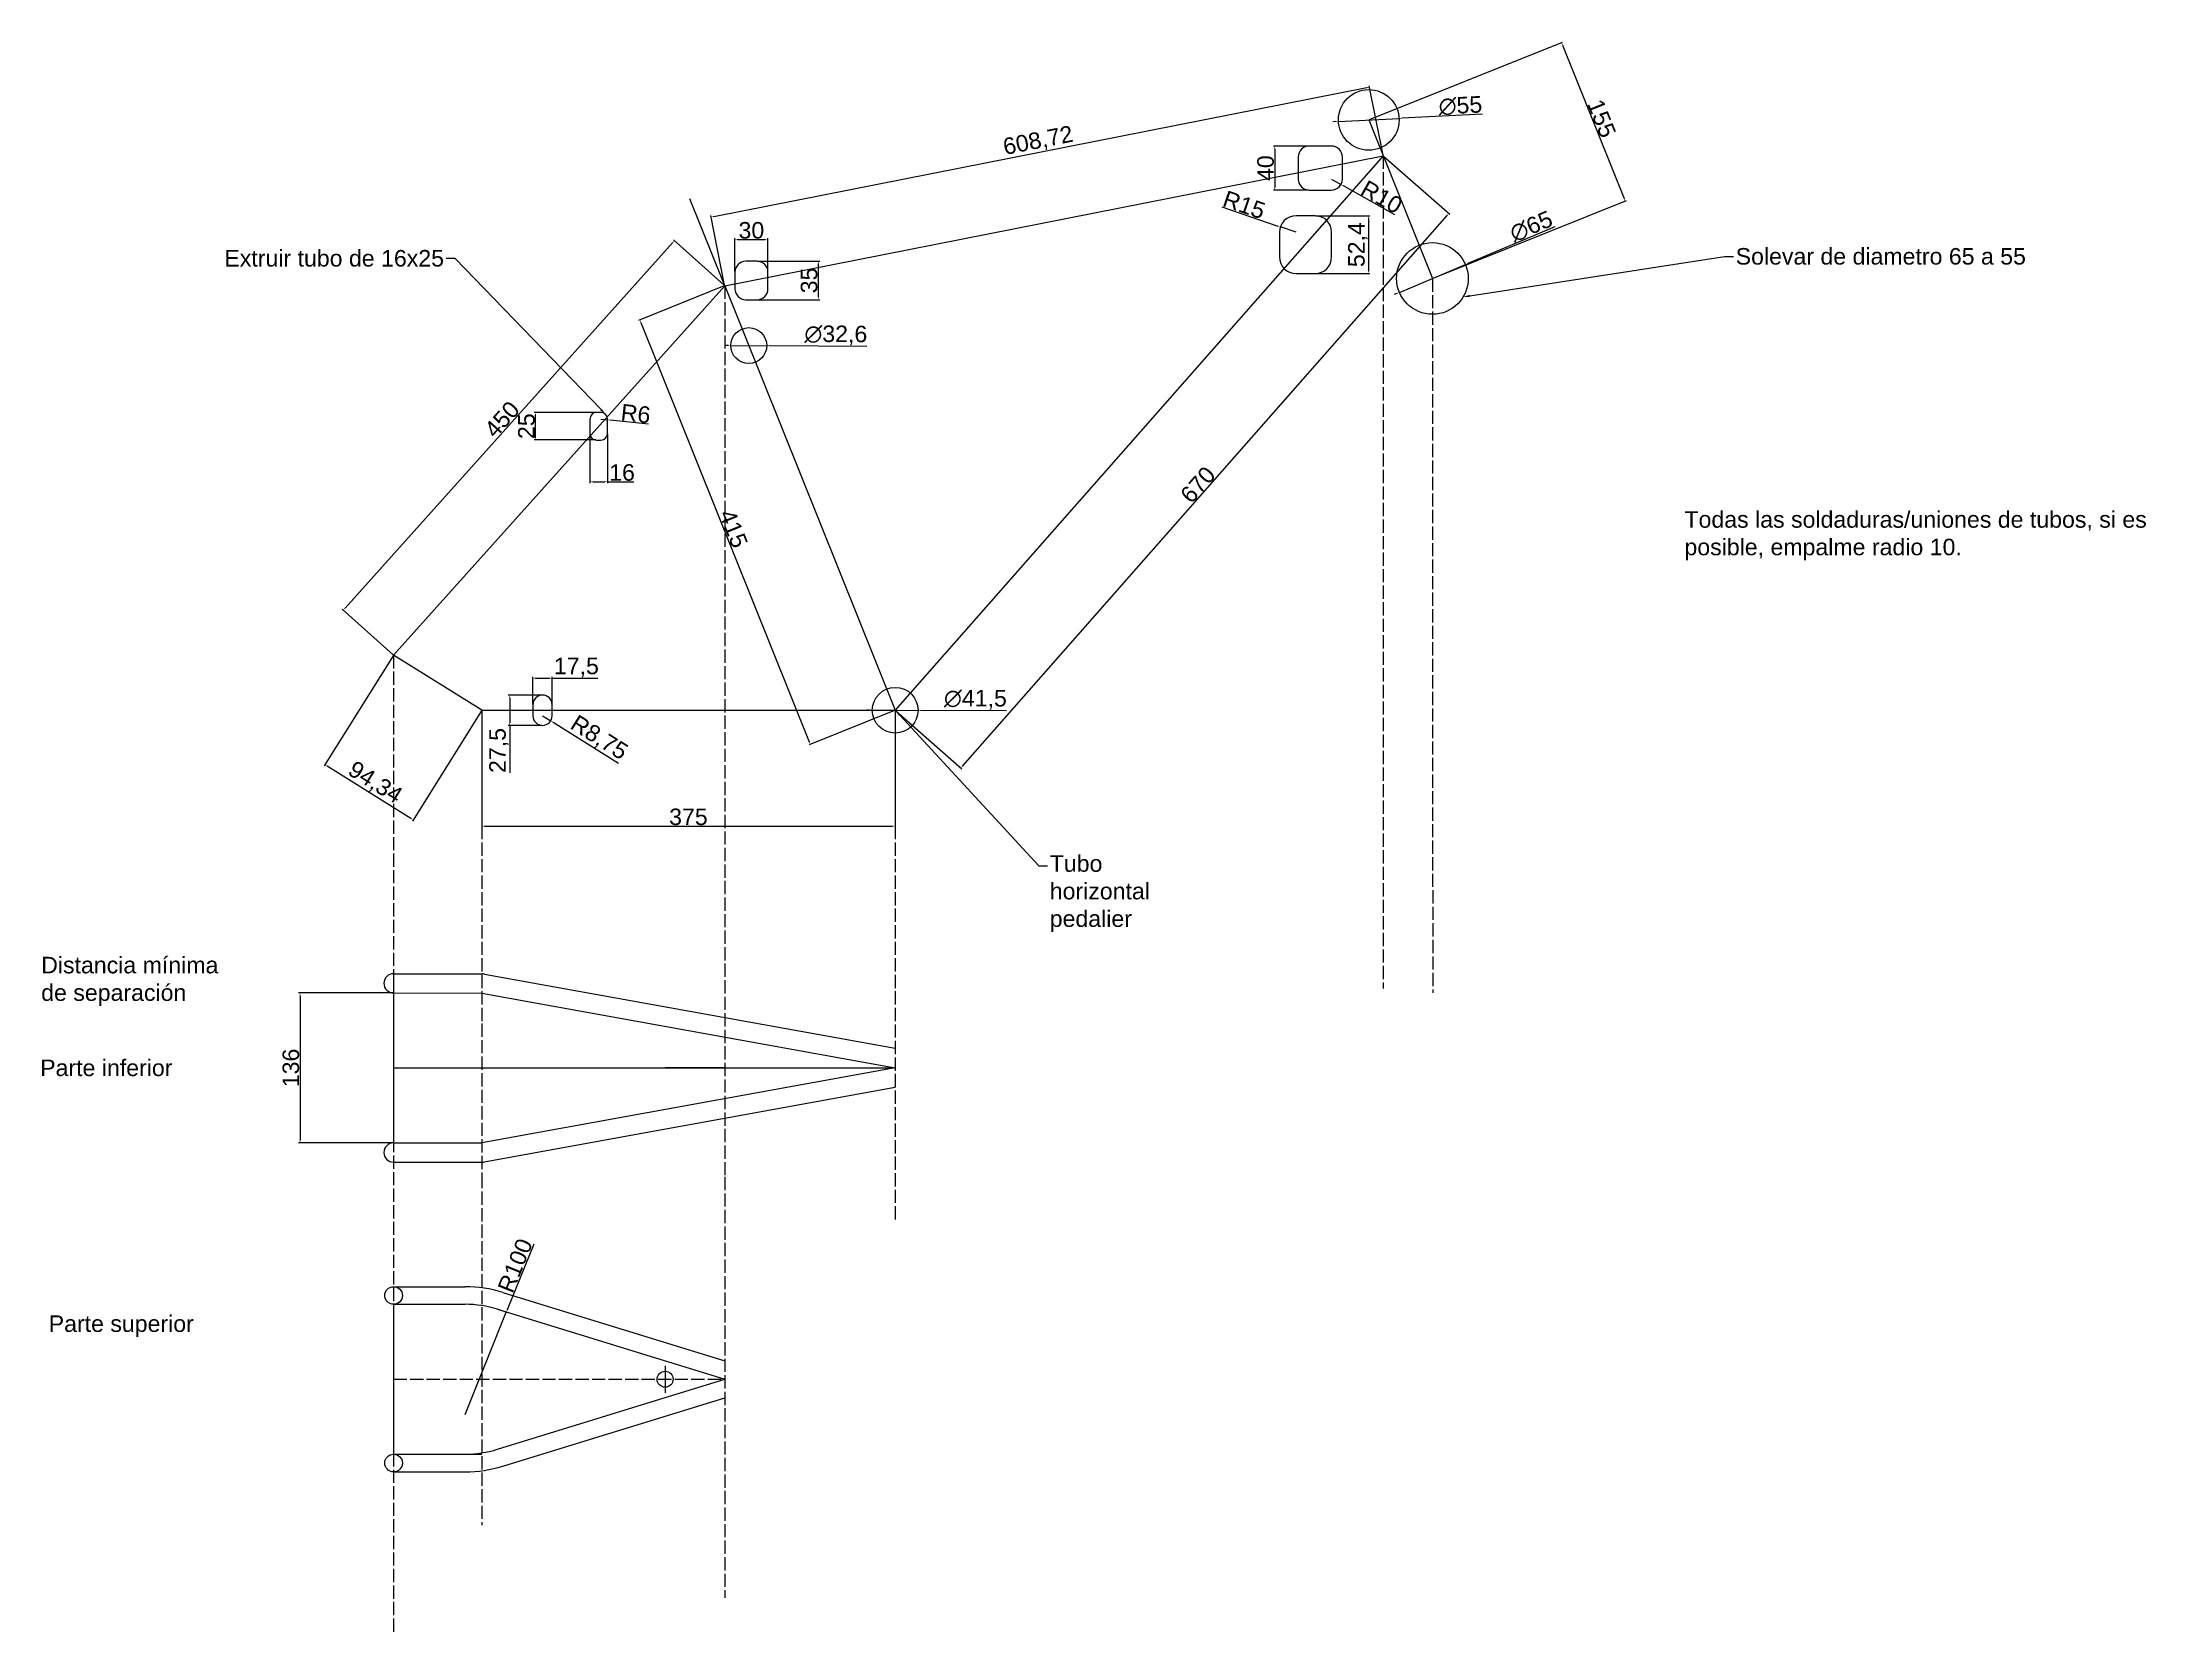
# Model space of a CAD drawing. Header units: millimetres. Extents: x -296 to 1613, y -870 to 575.
import ezdxf
from ezdxf import colors
from ezdxf.entities.mleader import LeaderData, LeaderLine
from ezdxf.math import Vec2, Vec3

# ---------------------------------------------------------------- set-up
doc = ezdxf.new("R2010")
doc.units = ezdxf.units.MM
doc.linetypes.add('ACAD_ISO02W100', pattern=[15, 12, -3])
doc.layers.get('0').update_dxf_attribs({"true_color": 0xc2ced6})
doc.layers.add('No visibles', color=7, linetype='ACAD_ISO02W100', true_color=0x6bfa85)
doc.styles.get("Standard").update_dxf_attribs({"font": 'arial.ttf', "height": 15})
doc.dimstyles.new('ISO-25', dxfattribs={"dimtxt": 2.5, "dimasz": 2.5, "dimexe": 1.25, "dimexo": 0.625, "dimtad": 1, "dimtxsty": 'Standard', "dimcen": 2.5, "dimadec": 0, "dimazin": 0, "dimtfac": 1, "dimtmove": 0, "dimatfit": 3, "dimfxl": 1, "dimarcsym": 0})

# ---------------------------------------------------------------- blocks, each defined once
blk = doc.blocks.new('*D2')
at = {"color": 0, "lineweight": -2, "transparency": 16777216}
for p, q in [((920.7, 472.4), (908.2, 535.3)), ((313.7, 416.6), (906, 533.6)), ((323.5, 354.4), (311, 417.4))]:
    blk.add_line(p, q, dxfattribs=at)
at = {"color": 0, "transparency": 16777216}
for points in [[(905.9, 534), (906.1, 533.2), (908.5, 534.1)], [(313.6, 417), (313.8, 416.2), (311.3, 416.1)]]:
    blk.add_solid(points, dxfattribs=at)
at = {"layer": 'Defpoints', "color": 0, "transparency": 16777216}
for p in [(908.5, 534.1), (920.8, 471.8, -216), (323.6, 353.8, -216)]:
    blk.add_point(p, dxfattribs=at)
at = {"color": 0, "transparency": 16777216, "insert": (608, 484.6), "char_height": 15, "attachment_point": 5, "rotation": 11.1737}
blk.add_mtext('608,72', dxfattribs=at)
blk = doc.blocks.new('*D3')
at = {"color": 0, "lineweight": -2, "transparency": 16777216}
for p, q in [((921.2, 471.3), (981.3, 418.6)), ((978.7, 417.5), (539.4, -81.8)), ((478.7, -31.7), (538.7, -84.5))]:
    blk.add_line(p, q, dxfattribs=at)
at = {"color": 0, "transparency": 16777216}
for points in [[(978.4, 417.8), (979, 417.2), (980.3, 419.4)], [(539.1, -81.5), (539.8, -82.1), (537.8, -83.7)]]:
    blk.add_solid(points, dxfattribs=at)
at = {"layer": 'Defpoints', "color": 0, "transparency": 16777216}
for p in [(920.8, 471.8, -216), (478.2, -31.3, -216), (537.8, -83.7)]:
    blk.add_point(p, dxfattribs=at)
at = {"color": 0, "transparency": 16777216, "insert": (752.8, 173.3), "char_height": 15, "attachment_point": 5, "rotation": 48.6635}
blk.add_mtext('670', dxfattribs=at)
blk = doc.blocks.new('*D4')
at = {"color": 0, "lineweight": -2, "transparency": 16777216}
for p, q in [((-20.7, 61.4), (276.3, 392.8)), ((323.1, 354.2), (277.1, 395.5)), ((22.8, 19.1), (-23.3, 60.4))]:
    blk.add_line(p, q, dxfattribs=at)
at = {"color": 0, "transparency": 16777216}
for points in [[(276, 393.1), (276.6, 392.5), (278, 394.7)], [(-21, 61.7), (-20.4, 61.2), (-22.4, 59.6)]]:
    blk.add_solid(points, dxfattribs=at)
at = {"layer": 'Defpoints', "color": 0, "transparency": 16777216}
for p in [(278, 394.7), (323.6, 353.8, -216), (23.2, 18.7, -216)]:
    blk.add_point(p, dxfattribs=at)
at = {"color": 0, "transparency": 16777216, "insert": (121.6, 232.6), "char_height": 15, "attachment_point": 5, "rotation": 48.1314}
blk.add_mtext('450', dxfattribs=at)
blk = doc.blocks.new('*D6')
at = {"color": 0, "lineweight": -2, "transparency": 16777216}
for p, q in [((103.2, -31.9), (103.2, -137.6)), ((478.2, -31.9), (478.2, -137.6)), ((105.7, -136.4), (475.7, -136.4))]:
    blk.add_line(p, q, dxfattribs=at)
at = {"color": 0, "transparency": 16777216}
for points in [[(105.7, -136), (105.7, -136.8), (103.2, -136.4)], [(475.7, -136), (475.7, -136.8), (478.2, -136.4)]]:
    blk.add_solid(points, dxfattribs=at)
at = {"layer": 'Defpoints', "color": 0, "transparency": 16777216}
for p in [(103.2, -31.3, -216), (478.2, -31.3, -216), (478.2, -136.4)]:
    blk.add_point(p, dxfattribs=at)
at = {"color": 0, "transparency": 16777216, "insert": (290.7, -128.1), "char_height": 15, "attachment_point": 5}
blk.add_mtext('375', dxfattribs=at)
blk = doc.blocks.new('*D7')
at = {"color": 0, "lineweight": -2, "transparency": 16777216}
for p, q in [((22.9, 18.2), (-39.6, -81.8)), ((102.9, -31.8), (40.4, -131.8)), ((39, -129.5), (-36.8, -82.1))]:
    blk.add_line(p, q, dxfattribs=at)
at = {"color": 0, "transparency": 16777216}
for points in [[(-36.6, -81.8), (-37, -82.5), (-38.9, -80.8)], [(39.2, -129.1), (38.7, -129.8), (41.1, -130.8)]]:
    blk.add_solid(points, dxfattribs=at)
at = {"layer": 'Defpoints', "color": 0, "transparency": 16777216}
for p in [(23.2, 18.7, -216), (103.2, -31.3, -216), (-38.9, -80.8)]:
    blk.add_point(p, dxfattribs=at)
at = {"color": 0, "transparency": 16777216, "insert": (6.2, -97.6), "char_height": 15, "attachment_point": 5, "rotation": 327.9946}
blk.add_mtext('94,34', dxfattribs=at)
blk = doc.blocks.new('*D8')
at = {"color": 0, "lineweight": -2, "transparency": 16777216}
for p, q in [((323, 353.6), (245.4, 322.4)), ((247.5, 320.6), (400.3, -59.9)), ((477.7, -31.5), (400.1, -62.7))]:
    blk.add_line(p, q, dxfattribs=at)
at = {"color": 0, "transparency": 16777216}
for points in [[(247.9, 320.7), (247.1, 320.4), (246.6, 322.9)], [(400.7, -59.8), (399.9, -60.1), (401.2, -62.2)]]:
    blk.add_solid(points, dxfattribs=at)
at = {"layer": 'Defpoints', "color": 0, "transparency": 16777216}
for p in [(323.6, 353.8, -216), (478.2, -31.3, -216), (401.2, -62.2)]:
    blk.add_point(p, dxfattribs=at)
at = {"color": 0, "transparency": 16777216, "insert": (331.6, 133.4), "char_height": 15, "attachment_point": 5, "rotation": 291.8805}
blk.add_mtext('415', dxfattribs=at)
blk = doc.blocks.new('*D10')
at = {"color": 0, "lineweight": -2, "transparency": 16777216}
for p, q in [((877.8, 502.7), (875.3, 502.6)), ((880.3, 502.9), (935.2, 505.6)), ((1010.9, 509.4), (937.7, 505.7))]:
    blk.add_line(p, q, dxfattribs=at)
at = {"color": 0, "transparency": 16777216}
for points in [[(877.7, 503.2), (877.8, 502.3), (880.3, 502.9)], [(937.7, 506.2), (937.7, 505.3), (935.2, 505.6)]]:
    blk.add_solid(points, dxfattribs=at)
at = {"layer": 'Defpoints', "color": 0, "transparency": 16777216}
for p in [(880.3, 502.9, -216), (935.2, 505.6, -216)]:
    blk.add_point(p, dxfattribs=at)
at = {"color": 0, "transparency": 16777216, "insert": (990.9, 517.1), "char_height": 15, "attachment_point": 5, "rotation": 2.8671}
blk.add_mtext('∅55', dxfattribs=at)
blk = doc.blocks.new('*D11')
at = {"color": 0, "lineweight": -2, "transparency": 16777216}
for p, q in [((1076.6, 407.2), (997.7, 374)), ((935.5, 347.8), (995.4, 373)), ((933.2, 346.8), (930.9, 345.8))]:
    blk.add_line(p, q, dxfattribs=at)
at = {"color": 0, "transparency": 16777216}
for points in [[(997.6, 374.4), (997.9, 373.6), (995.4, 373)], [(933.1, 347.2), (933.4, 346.4), (935.5, 347.8)]]:
    blk.add_solid(points, dxfattribs=at)
at = {"layer": 'Defpoints', "color": 0, "transparency": 16777216}
for p in [(995.4, 373, -216), (935.5, 347.8, -216)]:
    blk.add_point(p, dxfattribs=at)
at = {"color": 0, "transparency": 16777216, "insert": (1055.1, 407.6), "char_height": 15, "attachment_point": 5, "rotation": 22.8422}
blk.add_mtext('∅65', dxfattribs=at)
blk = doc.blocks.new('*D13')
at = {"color": 0, "lineweight": -2, "transparency": 16777216}
for p, q in [((853.2, 480.5), (821.2, 480.5)), ((822.5, 478), (822.5, 443)), ((853.2, 440.5), (821.2, 440.5))]:
    blk.add_line(p, q, dxfattribs=at)
at = {"color": 0, "transparency": 16777216}
for points in [[(822, 478), (822.9, 478), (822.5, 480.5)], [(822, 443), (822.9, 443), (822.5, 440.5)]]:
    blk.add_solid(points, dxfattribs=at)
at = {"layer": 'Defpoints', "color": 0, "transparency": 16777216}
for p in [(853.8, 480.5, -216), (822.5, 440.5), (853.8, 440.5, -216)]:
    blk.add_point(p, dxfattribs=at)
at = {"color": 0, "transparency": 16777216, "insert": (814.2, 460.5), "char_height": 15, "attachment_point": 5, "rotation": 90}
blk.add_mtext('40', dxfattribs=at)
blk = doc.blocks.new('*D16')
at = {"color": 0, "lineweight": -2, "transparency": 16777216}
for p, q in [((353.4, 376.1), (409.8, 376.1)), ((408.5, 373.6), (408.5, 343.6)), ((353.4, 341.1), (409.8, 341.1))]:
    blk.add_line(p, q, dxfattribs=at)
at = {"color": 0, "transparency": 16777216}
for points in [[(408.1, 373.6), (408.9, 373.6), (408.5, 376.1)], [(408.1, 343.6), (408.9, 343.6), (408.5, 341.1)]]:
    blk.add_solid(points, dxfattribs=at)
at = {"layer": 'Defpoints', "color": 0, "transparency": 16777216}
for p in [(352.8, 376.1, -216), (352.8, 341.1, -216), (408.5, 341.1)]:
    blk.add_point(p, dxfattribs=at)
at = {"color": 0, "transparency": 16777216, "insert": (400.2, 358.6), "char_height": 15, "attachment_point": 5, "rotation": 90}
blk.add_mtext('35', dxfattribs=at)
blk = doc.blocks.new('*D17')
at = {"color": 0, "lineweight": -2, "transparency": 16777216}
for p, q in [((332.8, 366.7), (332.8, 396.9)), ((335.3, 395.7), (360.3, 395.7)), ((362.8, 366.7), (362.8, 396.9))]:
    blk.add_line(p, q, dxfattribs=at)
at = {"color": 0, "transparency": 16777216}
for points in [[(335.3, 396.1), (335.3, 395.3), (332.8, 395.7)], [(360.3, 396.1), (360.3, 395.3), (362.8, 395.7)]]:
    blk.add_solid(points, dxfattribs=at)
at = {"layer": 'Defpoints', "color": 0, "transparency": 16777216}
for p in [(362.8, 395.7), (332.8, 366.1, -216), (362.8, 366.1, -216)]:
    blk.add_point(p, dxfattribs=at)
at = {"color": 0, "transparency": 16777216, "insert": (347.8, 404), "char_height": 15, "attachment_point": 5}
blk.add_mtext('30', dxfattribs=at)
blk = doc.blocks.new('*D18')
at = {"color": 0, "lineweight": -2, "transparency": 16777216}
for p, q in [((873.8, 450.5), (882.5, 445.6)), ((931.5, 418), (884.7, 444.4))]:
    blk.add_line(p, q, dxfattribs=at)
at = {"color": 0, "transparency": 16777216}
blk.add_solid([(884.9, 444.7), (884.5, 444), (882.5, 445.6)], dxfattribs=at)
at = {"layer": 'Defpoints', "color": 0, "transparency": 16777216}
for p in [(873.8, 450.5, -216), (882.5, 445.6, -216)]:
    blk.add_point(p, dxfattribs=at)
at = {"color": 0, "transparency": 16777216, "insert": (919.4, 434.3), "char_height": 15, "attachment_point": 5, "rotation": 330.595}
blk.add_mtext('R10', dxfattribs=at)
blk = doc.blocks.new('*D19')
at = {"color": 0, "lineweight": -2, "transparency": 16777216}
for p, q in [((326.6, 299.6), (324.1, 299.6)), ((329.1, 299.6), (361.7, 299.4)), ((452.6, 298.8), (364.2, 299.4))]:
    blk.add_line(p, q, dxfattribs=at)
at = {"color": 0, "transparency": 16777216}
for points in [[(326.6, 300), (326.6, 299.2), (329.1, 299.6)], [(364.2, 299.8), (364.2, 298.9), (361.7, 299.4)]]:
    blk.add_solid(points, dxfattribs=at)
at = {"layer": 'Defpoints', "color": 0, "transparency": 16777216}
for p in [(329.1, 299.6, -216), (361.7, 299.4, -216)]:
    blk.add_point(p, dxfattribs=at)
at = {"color": 0, "transparency": 16777216, "insert": (424.4, 308.8), "char_height": 15, "attachment_point": 5, "rotation": 359.6138}
blk.add_mtext('∅32,6', dxfattribs=at)
blk = doc.blocks.new('*D20')
at = {"color": 0, "lineweight": -2, "transparency": 16777216}
for p, q in [((774.4, 425.5), (825.2, 408)), ((841.8, 402.3), (827.6, 407.2))]:
    blk.add_line(p, q, dxfattribs=at)
at = {"color": 0, "transparency": 16777216}
blk.add_solid([(825.4, 408.4), (825.1, 407.6), (827.6, 407.2)], dxfattribs=at)
at = {"layer": 'Defpoints', "color": 0, "transparency": 16777216}
for p in [(827.6, 407.2, -216), (841.8, 402.3, -216)]:
    blk.add_point(p, dxfattribs=at)
at = {"color": 0, "transparency": 16777216, "insert": (794.7, 427.2), "char_height": 15, "attachment_point": 5, "rotation": 341.0227}
blk.add_mtext('R15', dxfattribs=at)
blk = doc.blocks.new('*D22')
at = {"color": 0, "lineweight": -2, "transparency": 16777216}
for p, q in [((859.7, 417.3), (908.8, 417.3)), ((907.6, 414.8), (907.6, 367.4)), ((859.7, 364.9), (908.8, 364.9))]:
    blk.add_line(p, q, dxfattribs=at)
at = {"color": 0, "transparency": 16777216}
for points in [[(907.1, 414.8), (908, 414.8), (907.6, 417.3)], [(907.1, 367.4), (908, 367.4), (907.6, 364.9)]]:
    blk.add_solid(points, dxfattribs=at)
at = {"layer": 'Defpoints', "color": 0, "transparency": 16777216}
for p in [(859.1, 417.3, -216), (859.1, 364.9, -216), (907.6, 364.9)]:
    blk.add_point(p, dxfattribs=at)
at = {"color": 0, "transparency": 16777216, "insert": (897.9, 391.1), "char_height": 15, "attachment_point": 5, "rotation": 90}
blk.add_mtext('52,4', dxfattribs=at)
blk = doc.blocks.new('*D23')
at = {"color": 0, "lineweight": -2, "transparency": 16777216}
for p, q in [((201.4, 219.2), (201.4, 174.7)), ((217.4, 219.2), (217.4, 174.7)), ((203.9, 176), (214.9, 176)), ((217.4, 176), (241.2, 176))]:
    blk.add_line(p, q, dxfattribs=at)
at = {"color": 0, "transparency": 16777216}
for points in [[(203.9, 176.4), (203.9, 175.6), (201.4, 176)], [(214.9, 176.4), (214.9, 175.6), (217.4, 176)]]:
    blk.add_solid(points, dxfattribs=at)
at = {"layer": 'Defpoints', "color": 0, "transparency": 16777216}
for p in [(201.4, 219.9, -216), (217.4, 219.9, -216), (217.4, 176)]:
    blk.add_point(p, dxfattribs=at)
at = {"color": 0, "transparency": 16777216, "insert": (230.5, 184.3), "char_height": 15, "attachment_point": 5}
blk.add_mtext('16', dxfattribs=at)
blk = doc.blocks.new('*D25')
at = {"color": 0, "lineweight": -2, "transparency": 16777216}
for p, q in [((206.7, 238.9), (150.8, 238.9)), ((152, 216.4), (152, 236.4)), ((206.7, 213.9), (150.8, 213.9))]:
    blk.add_line(p, q, dxfattribs=at)
at = {"color": 0, "transparency": 16777216}
for points in [[(151.6, 236.4), (152.5, 236.4), (152, 238.9)], [(151.6, 216.4), (152.5, 216.4), (152, 213.9)]]:
    blk.add_solid(points, dxfattribs=at)
at = {"layer": 'Defpoints', "color": 0, "transparency": 16777216}
for p in [(152, 238.9), (207.4, 238.9, -216), (207.4, 213.9, -216)]:
    blk.add_point(p, dxfattribs=at)
at = {"color": 0, "transparency": 16777216, "insert": (143.8, 226.4), "char_height": 15, "attachment_point": 5, "rotation": 90}
blk.add_mtext('25', dxfattribs=at)
blk = doc.blocks.new('*D26')
at = {"color": 0, "lineweight": -2, "transparency": 16777216}
for p, q in [((211.4, 232.9), (217.3, 232.2)), ((254.6, 228.1), (219.8, 231.9))]:
    blk.add_line(p, q, dxfattribs=at)
blk.add_arc((211.4, 232.9), 6, 341.8258, 354.0317, dxfattribs=at)
at = {"color": 0, "transparency": 16777216}
blk.add_solid([(219.9, 232.3), (219.8, 231.5), (217.3, 232.2)], dxfattribs=at)
at = {"layer": 'Defpoints', "color": 0, "transparency": 16777216}
for p in [(211.4, 232.9, -216), (217.3, 232.2, -216)]:
    blk.add_point(p, dxfattribs=at)
at = {"color": 0, "transparency": 16777216, "insert": (242.9, 237.7), "char_height": 15, "attachment_point": 5, "rotation": 353.7624}
blk.add_mtext('R6', dxfattribs=at)
blk = doc.blocks.new('*D27')
at = {"color": 0, "lineweight": -2, "transparency": 16777216}
for p, q in [((157.8, -17.6), (127.3, -17.6)), ((128.6, -20.1), (128.6, -42.6)), ((157.8, -45.1), (127.3, -45.1)), ((128.6, -45.1), (128.6, -88.1))]:
    blk.add_line(p, q, dxfattribs=at)
at = {"color": 0, "transparency": 16777216}
for points in [[(128.2, -20.1), (129, -20.1), (128.6, -17.6)], [(128.2, -42.6), (129, -42.6), (128.6, -45.1)]]:
    blk.add_solid(points, dxfattribs=at)
at = {"layer": 'Defpoints', "color": 0, "transparency": 16777216}
for p in [(158.4, -17.6), (128.6, -45.1), (158.4, -45.1)]:
    blk.add_point(p, dxfattribs=at)
at = {"color": 0, "transparency": 16777216, "insert": (118.9, -67.8), "char_height": 15, "attachment_point": 5, "rotation": 90}
blk.add_mtext('27,5', dxfattribs=at)
blk = doc.blocks.new('*D28')
at = {"color": 0, "lineweight": -2, "transparency": 16777216}
for p, q in [((149.6, -25.7), (149.6, -0.9)), ((152.1, -2.2), (164.6, -2.2)), ((167.1, -25.7), (167.1, -0.9)), ((167.1, -2.2), (208.6, -2.2))]:
    blk.add_line(p, q, dxfattribs=at)
at = {"color": 0, "transparency": 16777216}
for points in [[(152.1, -1.7), (152.1, -2.6), (149.6, -2.2)], [(164.6, -1.7), (164.6, -2.6), (167.1, -2.2)]]:
    blk.add_solid(points, dxfattribs=at)
at = {"layer": 'Defpoints', "color": 0, "transparency": 16777216}
for p in [(167.1, -2.2), (149.6, -26.3, -216), (167.1, -26.3, -216)]:
    blk.add_point(p, dxfattribs=at)
at = {"color": 0, "transparency": 16777216, "insert": (189.1, 7.5), "char_height": 15, "attachment_point": 5}
blk.add_mtext('17,5', dxfattribs=at)
blk = doc.blocks.new('*D29')
at = {"color": 0, "lineweight": -2, "transparency": 16777216}
for p, q in [((158.4, -36.3), (165.8, -41)), ((227.3, -79.6), (167.9, -42.3))]:
    blk.add_line(p, q, dxfattribs=at)
at = {"color": 0, "transparency": 16777216}
blk.add_solid([(168.1, -41.9), (167.7, -42.6), (165.8, -41)], dxfattribs=at)
at = {"layer": 'Defpoints', "color": 0, "transparency": 16777216}
for p in [(158.4, -36.3, -216), (165.8, -41, -216)]:
    blk.add_point(p, dxfattribs=at)
at = {"color": 0, "transparency": 16777216, "insert": (209.3, -56.9), "char_height": 15, "attachment_point": 5, "rotation": 327.8525}
blk.add_mtext('R8,75', dxfattribs=at)
blk = doc.blocks.new('*D30')
at = {"color": 0, "lineweight": -2, "transparency": 16777216}
for p, q in [((455, -31.2), (452.5, -31.2)), ((457.5, -31.2), (499, -31.4)), ((579.3, -31.7), (501.5, -31.4))]:
    blk.add_line(p, q, dxfattribs=at)
at = {"color": 0, "transparency": 16777216}
for points in [[(455, -30.8), (455, -31.6), (457.5, -31.2)], [(501.5, -31), (501.5, -31.8), (499, -31.4)]]:
    blk.add_solid(points, dxfattribs=at)
at = {"layer": 'Defpoints', "color": 0, "transparency": 16777216}
for p in [(457.5, -31.2, -216), (499, -31.4, -216)]:
    blk.add_point(p, dxfattribs=at)
at = {"color": 0, "transparency": 16777216, "insert": (551, -21.7), "char_height": 15, "attachment_point": 5, "rotation": 359.7824}
blk.add_mtext('∅41,5', dxfattribs=at)
blk = doc.blocks.new('*D31')
at = {"color": 0, "lineweight": -2, "transparency": 16777216}
for p, q in [((22.6, -287.8), (-62.8, -287.8)), ((-61.5, -290.3), (-61.5, -421.3)), ((22.6, -423.8), (-62.8, -423.8))]:
    blk.add_line(p, q, dxfattribs=at)
at = {"color": 0, "transparency": 16777216}
for points in [[(-62, -290.3), (-61.1, -290.3), (-61.5, -287.8)], [(-62, -421.3), (-61.1, -421.3), (-61.5, -423.8)]]:
    blk.add_solid(points, dxfattribs=at)
at = {"layer": 'Defpoints', "color": 0, "transparency": 16777216}
for p in [(23.2, -287.8, -216), (-61.5, -423.8), (23.2, -423.8, -216)]:
    blk.add_point(p, dxfattribs=at)
at = {"color": 0, "transparency": 16777216, "insert": (-69.8, -355.8), "char_height": 15, "attachment_point": 5, "rotation": 90}
blk.add_mtext('136', dxfattribs=at)
blk = doc.blocks.new('*D32')
at = {"color": 0, "lineweight": -2, "transparency": 16777216}
for p, q in [((150.4, -515.6), (126.4, -575.2)), ((88.2, -670.3), (125.5, -577.5))]:
    blk.add_line(p, q, dxfattribs=at)
blk.add_arc((88.2, -670.3), 100, 67.3777, 72.491, dxfattribs=at)
at = {"color": 0, "transparency": 16777216}
blk.add_solid([(126, -575), (126.8, -575.3), (125.5, -577.5)], dxfattribs=at)
at = {"layer": 'Defpoints', "color": 0, "transparency": 16777216}
for p in [(125.5, -577.5, -216), (88.2, -670.3, -216)]:
    blk.add_point(p, dxfattribs=at)
at = {"color": 0, "transparency": 16777216, "insert": (133.6, -535.1), "char_height": 15, "attachment_point": 5, "rotation": 68.0939}
blk.add_mtext('R100', dxfattribs=at)
blk = doc.blocks.new('*D33')
at = {"color": 0, "lineweight": -2, "transparency": 16777216}
for p, q in [((908.3, 504.5), (1083.6, 574.9)), ((1083.4, 572.1), (1139.3, 432.9)), ((966.1, 360.6), (1141.4, 431))]:
    blk.add_line(p, q, dxfattribs=at)
at = {"color": 0, "transparency": 16777216}
for points in [[(1083.8, 572.3), (1083, 571.9), (1082.5, 574.4)], [(1139.7, 433.1), (1138.9, 432.7), (1140.2, 430.6)]]:
    blk.add_solid(points, dxfattribs=at)
at = {"layer": 'Defpoints', "color": 0, "transparency": 16777216}
for p in [(907.7, 504.2), (1140.2, 430.6), (965.5, 360.4)]:
    blk.add_point(p, dxfattribs=at)
at = {"color": 0, "transparency": 16777216, "insert": (1119, 505.6), "char_height": 15, "attachment_point": 5, "rotation": 291.8805}
blk.add_mtext('155', dxfattribs=at)

msp = doc.modelspace()

# ---------------------------------------------------------------- linework, layer by layer
for p, q in [((907.728, 504.239, -216.049), (965.492, 360.404, -216.049)), ((323.591, 353.8, -216.049), (920.772, 471.76, -216.049)), ((920.772, 471.76, -216.049), (478.25, -31.305, -216.049)), ((312.411, 381.639, -216.049), (291.914, 432.677, -216.049)), ((323.591, 353.8, -216.049), (312.411, 381.639, -216.049)), ((23.25, 18.695, -216.049), (323.591, 353.8, -216.049)), ((323.591, 353.8, -216.049), (478.25, -31.305, -216.049)), ((103.25, -31.305, -216.049), (23.25, 18.695, -216.049)), ((158.387, -17.555, -216.049), (158.387, -17.555, -216.049)), ((103.25, -31.305, -216.049), (478.25, -31.305, -216.049)), ((158.387, -45.055, -216.049), (158.387, -45.055, -216.049)), ((23.287, -270.301, -216.049), (104.062, -270.473, -216.049)), ((105.601, -270.612, -216.049), (478.25, -338.017, -216.049)), ((23.25, -287.801, -216.049), (23.25, -423.801, -216.049)), ((23.25, -287.801, -216.049), (103.25, -287.971, -216.049)), ((103.25, -287.971, -216.049), (478.25, -355.801, -216.049)), ((23.25, -355.801, -216.049), (478.25, -355.801, -216.049)), ((478.25, -355.801, -216.049), (103.25, -423.801, -216.049)), ((323.591, -355.801, -216.049), (269.591, -355.801, -216.049)), ((478.25, -373.587, -216.049), (105.598, -441.161, -216.049)), ((23.25, -423.801, -216.049), (103.25, -423.801, -216.049)), ((23.25, -441.301, -216.049), (104.036, -441.301, -216.049)), ((23.287, -554.252, -216.049), (88.17, -554.252, -216.049)), ((23.287, -570.252, -216.049), (23.287, -706.252, -216.049)), ((23.287, -570.252, -216.049), (88.17, -570.252, -216.049)), ((122.377, -559.41, -216.049), (323.591, -621.507, -216.049)), ((117.659, -574.699, -216.049), (323.591, -638.252, -216.049)), ((269.591, -626.024, -216.049), (269.591, -650.479, -216.049)), ((117.659, -701.805, -216.049), (323.591, -638.252, -216.049)), ((122.377, -717.093, -216.049), (323.591, -654.996, -216.049)), ((23.287, -706.252, -216.049), (103.25, -706.252, -216.049)), ((23.287, -706.252, -216.049), (88.17, -706.252, -216.049)), ((23.287, -722.252, -216.049), (88.17, -722.252, -216.049))]:
    msp.add_line(p, q)
at = {"elevation": -216.049}
for points in [[(843.783, 470.503), (843.783, 450.503, 0.41421356), (853.783, 440.503), (873.783, 440.503, 0.41421356), (883.783, 450.503), (883.783, 470.503, 0.41421356), (873.783, 480.503), (853.783, 480.503, 0.41421356)], [(841.774, 364.903), (859.074, 364.903, 0.41421356), (874.074, 379.903), (874.074, 402.303, 0.41421356), (859.074, 417.303), (841.774, 417.303, 0.41421356), (826.774, 402.303), (826.774, 379.903, 0.41421356)], [(362.804, 351.083), (362.804, 366.083, 0.41421356), (352.804, 376.083), (342.804, 376.083, 0.41421356), (332.804, 366.083), (332.804, 351.083, 0.41421356), (342.804, 341.083), (352.804, 341.083, 0.41421356)], [(207.364, 213.851), (211.364, 213.851, 0.41421356), (217.364, 219.851), (217.364, 232.851, 0.41421356), (211.364, 238.851), (207.364, 238.851, 0.41421356), (201.364, 232.851), (201.364, 219.851, 0.41421356)], [(158.387, -17.555, 0.41421356), (149.637, -26.305), (149.637, -36.305, 0.41421356), (158.387, -45.055, 0.41421356), (167.137, -36.305), (167.137, -26.305, 0.41421356)]]:
    msp.add_lwpolyline(points, format="xyb", close=True, dxfattribs=at)
for centre, radius in [((907.728, 504.239, -216.049), 27.5), ((965.492, 360.404, -216.049), 32.5), ((345.405, 299.483, -216.049), 16.3), ((478.25, -31.305, -216.049), 20.75), ((23.287, -562.252, -216.049), 8), ((269.591, -638.252, -216.049), 7.25), ((23.287, -714.252, -216.049), 8)]:
    msp.add_circle(centre, radius)
for centre, radius, start, end in [((23.268, -279.051, -216.049), 8.75, 89.878386, 269.878386), ((104.044, -279.223, -216.049), 8.75, 79.747167, 89.878386), ((23.25, -432.551, -216.049), 8.75, 90, 270), ((104.036, -432.551, -216.049), 8.75, 270, 280.277953), ((88.17, -670.252, -216.049), 116, 72.84913, 90), ((88.17, -670.252, -216.049), 100, 72.84913, 90), ((88.17, -606.252, -216.049), 100, 270, 287.15087), ((88.17, -606.252, -216.049), 116, 270, 287.15087)]:
    msp.add_arc(centre, radius, start, end)
at = {"layer": 'No visibles'}
for p, q in [((920.772, 471.76, -216.049), (920.772, -283.733, -216.049)), ((323.591, 353.8, -216.049), (323.591, -454.62, -216.049)), ((965.492, 360.404), (965.742, -287.801, -216.049)), ((23.25, 18.695, -216.049), (23.25, -287.801, -216.049)), ((103.25, -31.305, -216.049), (103.25, -315.541, -216.049)), ((478.25, -31.305, -216.049), (478.25, -493.169, -216.049)), ((23.287, -270.301, -216.049), (23.287, -870.202, -216.049)), ((103.25, -315.541, -216.049), (103.25, -452.978, -216.049)), ((23.25, -355.801, -216.049), (386.053, -355.801, -216.049)), ((103.25, -452.978, -216.049), (103.25, -770.661, -216.049)), ((323.591, -454.62, -216.049), (323.591, -836.439, -216.049)), ((23.287, -638.252, -216.049), (323.591, -638.252, -216.049))]:
    msp.add_line(p, q, dxfattribs=at)

# ---------------------------------------------------------------- texts
at = {"char_height": 15, "attachment_point": 1}
for s, insert, width in [('Todas las soldaduras/uniones de tubos, si es posible, empalme radio 10. ', (1194.058, 149.3), 442.85773), ('Distancia mínima de separación', (-296.305, -254.991), 184.18449), ('Parte inferior', (-297.23, -348.203), 171.01967), ('Parte superior', (-289.489, -580.293), 177.12837)]:
    msp.add_mtext(s, dxfattribs=dict(at, insert=insert, width=width))

# ---------------------------------------------------------------- dimensions: what is measured, and where the dimension line sits
for p1, p2, distance, picture, middle in [((907.728, 504.239), (965.492, 360.404), 188.309, '*D33', (1119.041, 505.586)), ((323.591, 353.8, -216.049), (920.772, 471.76, -216.049), 63.539, '*D2', (608, 484.571)), ((920.772, 471.76, -216.049), (478.25, -31.305, -216.049), 79.303, '*D3', (752.835, 173.321)), ((23.25, 18.695, -216.049), (323.591, 353.8, -216.049), 61.239, '*D4', (121.648, 232.649)), ((323.591, 353.8, -216.049), (478.25, -31.305, -216.049), -82.978, '*D8', (331.606, 133.411)), ((103.25, -31.305, -216.049), (23.25, 18.695, -216.049), 117.316, '*D7', (6.181, -97.615))]:
    dim = msp.add_aligned_dim(p1=p1, p2=p2, distance=distance, dimstyle='ISO-25')
    dim.commit()
    dim.dimension.update_dxf_attribs({"geometry": picture, "text_midpoint": middle})
for p1, p2, picture, middle in [((880.263, 502.863, -216.049), (935.194, 505.614, -216.049), '*D10', (991.298, 508.424)), ((935.541, 347.788, -216.049), (995.443, 373.021, -216.049), '*D11', (1058.501, 399.583)), ((329.105, 299.593, -216.049), (361.704, 299.373, -216.049), '*D19', (424.327, 298.951)), ((457.5, -31.226, -216.049), (498.999, -31.384, -216.049), '*D30', (550.955, -31.581))]:
    dim = msp.add_diameter_dim_2p(p1=p1, p2=p2, dimstyle='ISO-25')
    dim.commit()
    dim.dimension.update_dxf_attribs({"geometry": picture, "text_midpoint": middle, "dimtype": 163})
for base, p1, p2, picture, middle in [((822.454, 440.503), (853.783, 480.503, -216.049), (853.783, 440.503, -216.049), '*D13', (814.17, 460.503)), ((907.564, 364.903), (859.074, 417.303, -216.049), (859.074, 364.903, -216.049), '*D22', (897.925, 391.103)), ((408.527, 341.083), (352.804, 376.083, -216.049), (352.804, 341.083, -216.049), '*D16', (400.238, 358.583)), ((152.039, 238.851), (207.364, 213.851, -216.049), (207.364, 238.851, -216.049), '*D25', (143.755, 226.351)), ((128.57, -45.055), (158.387, -17.555), (158.387, -45.055), '*D27', (118.93, -67.846)), ((-61.539, -423.801), (23.25, -287.801, -216.049), (23.25, -423.801, -216.049), '*D31', (-69.827, -355.801))]:
    dim = msp.add_linear_dim(base=base, p1=p1, p2=p2, angle=90, dimstyle='ISO-25')
    dim.commit()
    dim.dimension.update_dxf_attribs({"geometry": picture, "text_midpoint": middle})
for center, mpoint, picture, middle in [((841.774, 402.303, -216.049), (827.59, 407.181, -216.049), '*D20', (792.015, 419.414)), ((873.783, 450.503, -216.049), (882.495, 445.593, -216.049), '*D18', (915.371, 427.065)), ((211.364, 232.851, -216.049), (217.328, 232.199, -216.049), '*D26', (241.972, 229.506)), ((158.387, -36.305, -216.049), (165.795, -40.961, -216.049), '*D29', (204.125, -65.049)), ((88.17, -670.252, -216.049), (125.478, -577.472, -216.049), '*D32', (141.286, -538.162))]:
    dim = msp.add_radius_dim(center=center, mpoint=mpoint, dimstyle='ISO-25')
    dim.commit()
    dim.dimension.update_dxf_attribs({"geometry": picture, "text_midpoint": middle, "dimtype": 164})
for base, p1, p2, picture, middle in [((362.804, 395.685), (332.804, 366.083, -216.049), (362.804, 366.083, -216.049), '*D17', (347.804, 403.973)), ((217.364, 175.967), (201.364, 219.851, -216.049), (217.364, 219.851, -216.049), '*D23', (230.521, 184.251)), ((167.137, -2.155), (149.637, -26.305, -216.049), (167.137, -26.305, -216.049), '*D28', (189.094, 7.484)), ((478.25, -136.384), (103.25, -31.305, -216.049), (478.25, -31.305, -216.049), '*D6', (290.75, -128.096))]:
    dim = msp.add_linear_dim(base=base, p1=p1, p2=p2, dimstyle='ISO-25')
    dim.commit()
    dim.dimension.update_dxf_attribs({"geometry": picture, "text_midpoint": middle})

# ---------------------------------------------------------------- leaders
ml = msp.add_multileader_mtext('Standard')
ml.set_content('Extruir tubo de 16x25', color=256)
ml.set_leader_properties()
ml.build(insert=Vec2(0, 0))
ml.multileader.update_dxf_attribs({"arrow_head_size": 6})
ctx = ml.context
ctx.base_point, ctx.char_height, ctx.arrow_head_size, ctx.plane_origin = Vec3(-129.673, 378.632, -216.049), 15, 6, Vec3(215.606, 237.094, -216.049)
ctx.text_align_type = 2
notes = []
notes.append((ctx, [(0, (1, 1, 0), (79.026, 378.632, -216.049), (-1, 0), 8, [(0, [(215.606, 237.094, -216.049)], 0, [])])]))
ctx.mtext.insert, ctx.mtext.alignment, ctx.mtext.flow_direction = Vec3(69.026, 386.26, -216.049), 3, 5
ml = msp.add_multileader_mtext('Standard')
ml.set_content('Solevar de diametro 65 a 55', color=256)
ml.set_leader_properties()
ml.build(insert=Vec2(0, 0))
ml.multileader.update_dxf_attribs({"arrow_head_size": 6})
ctx = ml.context
ctx.base_point, ctx.char_height, ctx.arrow_head_size, ctx.plane_origin = Vec3(1238.538, 380.384, -216.049), 15, 6, Vec3(993.349, 343.663, -216.049)
notes.append((ctx, [(0, (1, 1, 0), (1230.538, 380.384, -216.049), (1, 0), 8, [(0, [(993.349, 343.663, -216.049)], 0, [])])]))
ctx.mtext.insert, ctx.mtext.flow_direction = Vec3(1240.538, 388.012, -216.049), 5
ml = msp.add_multileader_mtext('Standard')
ml.set_content('Tubo horizontal pedalier', color=256)
ml.set_leader_properties()
ml.build(insert=Vec2(0, 0))
ml.multileader.update_dxf_attribs({"arrow_head_size": 6})
ctx = ml.context
ctx.base_point, ctx.char_height, ctx.arrow_head_size, ctx.plane_origin = Vec3(616.404, -172.447, -216.049), 15, 6, Vec3(478.25, -31.305, -216.049)
notes.append((ctx, [(0, (1, 1, 0), (608.404, -172.447, -216.049), (1, 0), 8, [(0, [(478.25, -31.305, -216.049)], 0, [])])]))
ctx.mtext.insert, ctx.mtext.width, ctx.mtext.flow_direction = Vec3(618.404, -162.865, -216.049), 12.35101, 5
for ctx, leaders in notes:
    for number, flags, end, landing, length, lines in leaders:
        leader = LeaderData()
        leader.index, (leader.has_last_leader_line, leader.has_dogleg_vector, leader.attachment_direction) = number, flags
        leader.last_leader_point, leader.dogleg_vector, leader.dogleg_length = Vec3(end), Vec3(landing), length
        for number, points, colour, breaks in lines:
            line = LeaderLine()
            line.index, line.vertices, line.color, line.breaks = number, Vec3.list(points), colors.encode_raw_color(colour), breaks
            leader.lines.append(line)
        ctx.leaders.append(leader)

doc.saveas('drawing.dxf')
